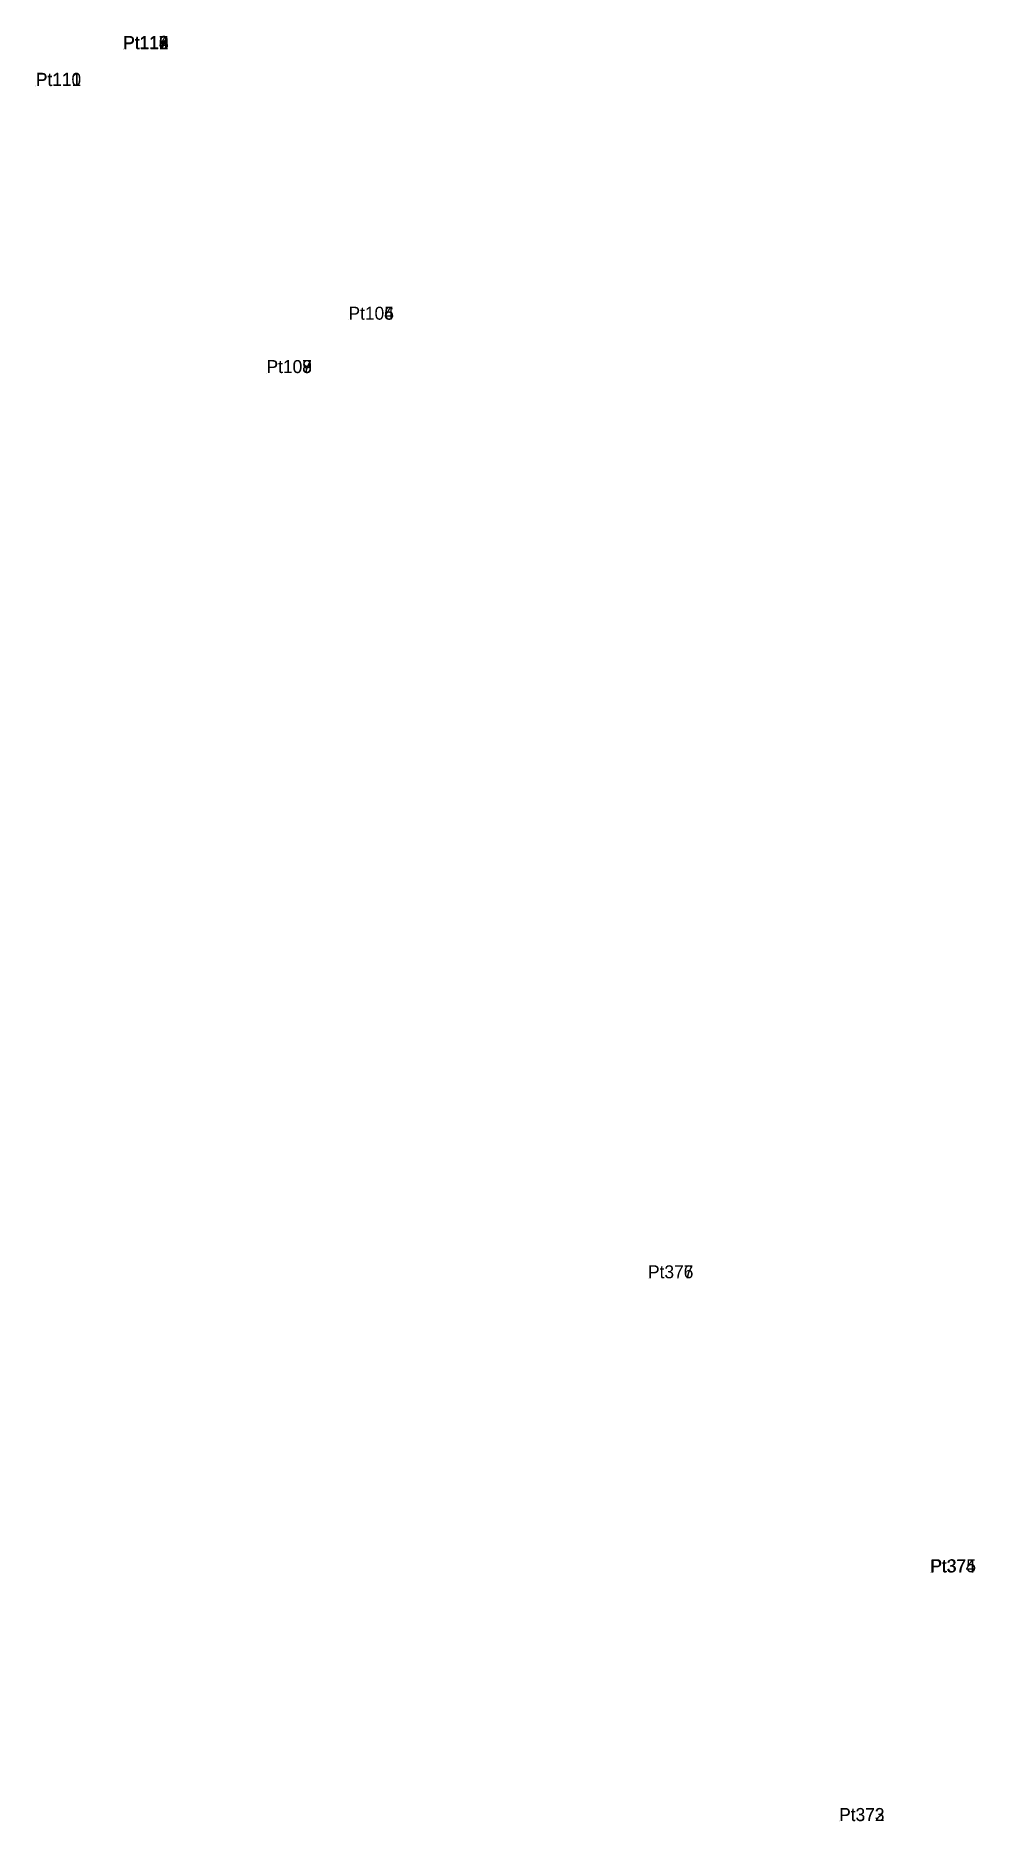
# Model space of a CAD drawing. Extents: x 0 to 552383, y 0 to 1852419.
# Drawn here: x 551317.3 to 551382.4, y 1838426.8 to 1838550.6 of the extents above; entities that cross this region are included whole.
import ezdxf

# ---------------------------------------------------------------- set-up
doc = ezdxf.new("R2010")
doc.units = 0
doc.layers.add('Level 12', color=7, linetype='Continuous')
doc.layers.add('Level 7', color=7, linetype='Continuous')

msp = doc.modelspace()

# ---------------------------------------------------------------- texts
at = {"layer": 'Level 12'}
for s, p in [('Pt116', (551323.33, 1838549.66)), ('Pt115', (551323.34, 1838549.66)), ('Pt117', (551323.33, 1838549.65)), ('Pt118', (551323.34, 1838549.65)), ('Pt114', (551323.35, 1838549.65)), ('Pt119', (551323.35, 1838549.64)), ('Pt112', (551323.35, 1838549.63)), ('Pt113', (551323.36, 1838549.64)), ('Pt110', (551317.28, 1838547.1)), ('Pt111', (551317.29, 1838547.08)), ('Pt105', (551338.97, 1838530.88)), ('Pt106', (551338.97, 1838530.88)), ('Pt104', (551338.97, 1838530.88)), ('Pt107', (551333.28, 1838527.18)), ('Pt108', (551333.28, 1838527.18)), ('Pt109', (551333.29, 1838527.18)), ('Pt376', (551359.74, 1838464.41)), ('Pt377', (551359.74, 1838464.41)), ('Pt374', (551379.3, 1838444.01)), ('Pt375', (551379.34, 1838444.03)), ('Pt373', (551372.99, 1838426.78)), ('Pt372', (551373, 1838426.77))]:
    msp.add_text(s, height=0.9, dxfattribs=at).set_placement(p)

# ---------------------------------------------------------------- linework, layer by layer
at = {"layer": 'Level 7'}
for p, q in [((551323.33, 1838549.66), (551323.33, 1838549.66)), ((551323.33, 1838549.65), (551323.33, 1838549.65)), ((551323.34, 1838549.66), (551323.34, 1838549.66)), ((551323.34, 1838549.65), (551323.34, 1838549.65)), ((551323.35, 1838549.65), (551323.35, 1838549.65)), ((551323.35, 1838549.64), (551323.35, 1838549.64)), ((551323.35, 1838549.63), (551323.35, 1838549.63)), ((551323.36, 1838549.64), (551323.36, 1838549.64)), ((551317.28, 1838547.1), (551317.28, 1838547.1)), ((551317.29, 1838547.08), (551317.29, 1838547.08)), ((551338.97, 1838530.88), (551338.97, 1838530.88)), ((551338.97, 1838530.88), (551338.97, 1838530.88)), ((551338.97, 1838530.88), (551338.97, 1838530.88)), ((551333.28, 1838527.18), (551333.28, 1838527.18)), ((551333.28, 1838527.18), (551333.28, 1838527.18)), ((551333.29, 1838527.18), (551333.29, 1838527.18)), ((551359.74, 1838464.41), (551359.74, 1838464.41)), ((551359.74, 1838464.41), (551359.74, 1838464.41)), ((551379.3, 1838444.01), (551379.3, 1838444.01)), ((551379.34, 1838444.03), (551379.34, 1838444.03)), ((551372.99, 1838426.78), (551372.99, 1838426.78)), ((551373, 1838426.77), (551373, 1838426.77))]:
    msp.add_line(p, q, dxfattribs=at)

msp.set_redraw_order([(e.dxf.handle, doc.entitydb.next_handle()) for e in msp.query("TEXT MTEXT ATTDEF DIMENSION ARC_DIMENSION")])  # texts and dimensions are drawn at this point

doc.saveas('drawing.dxf')
